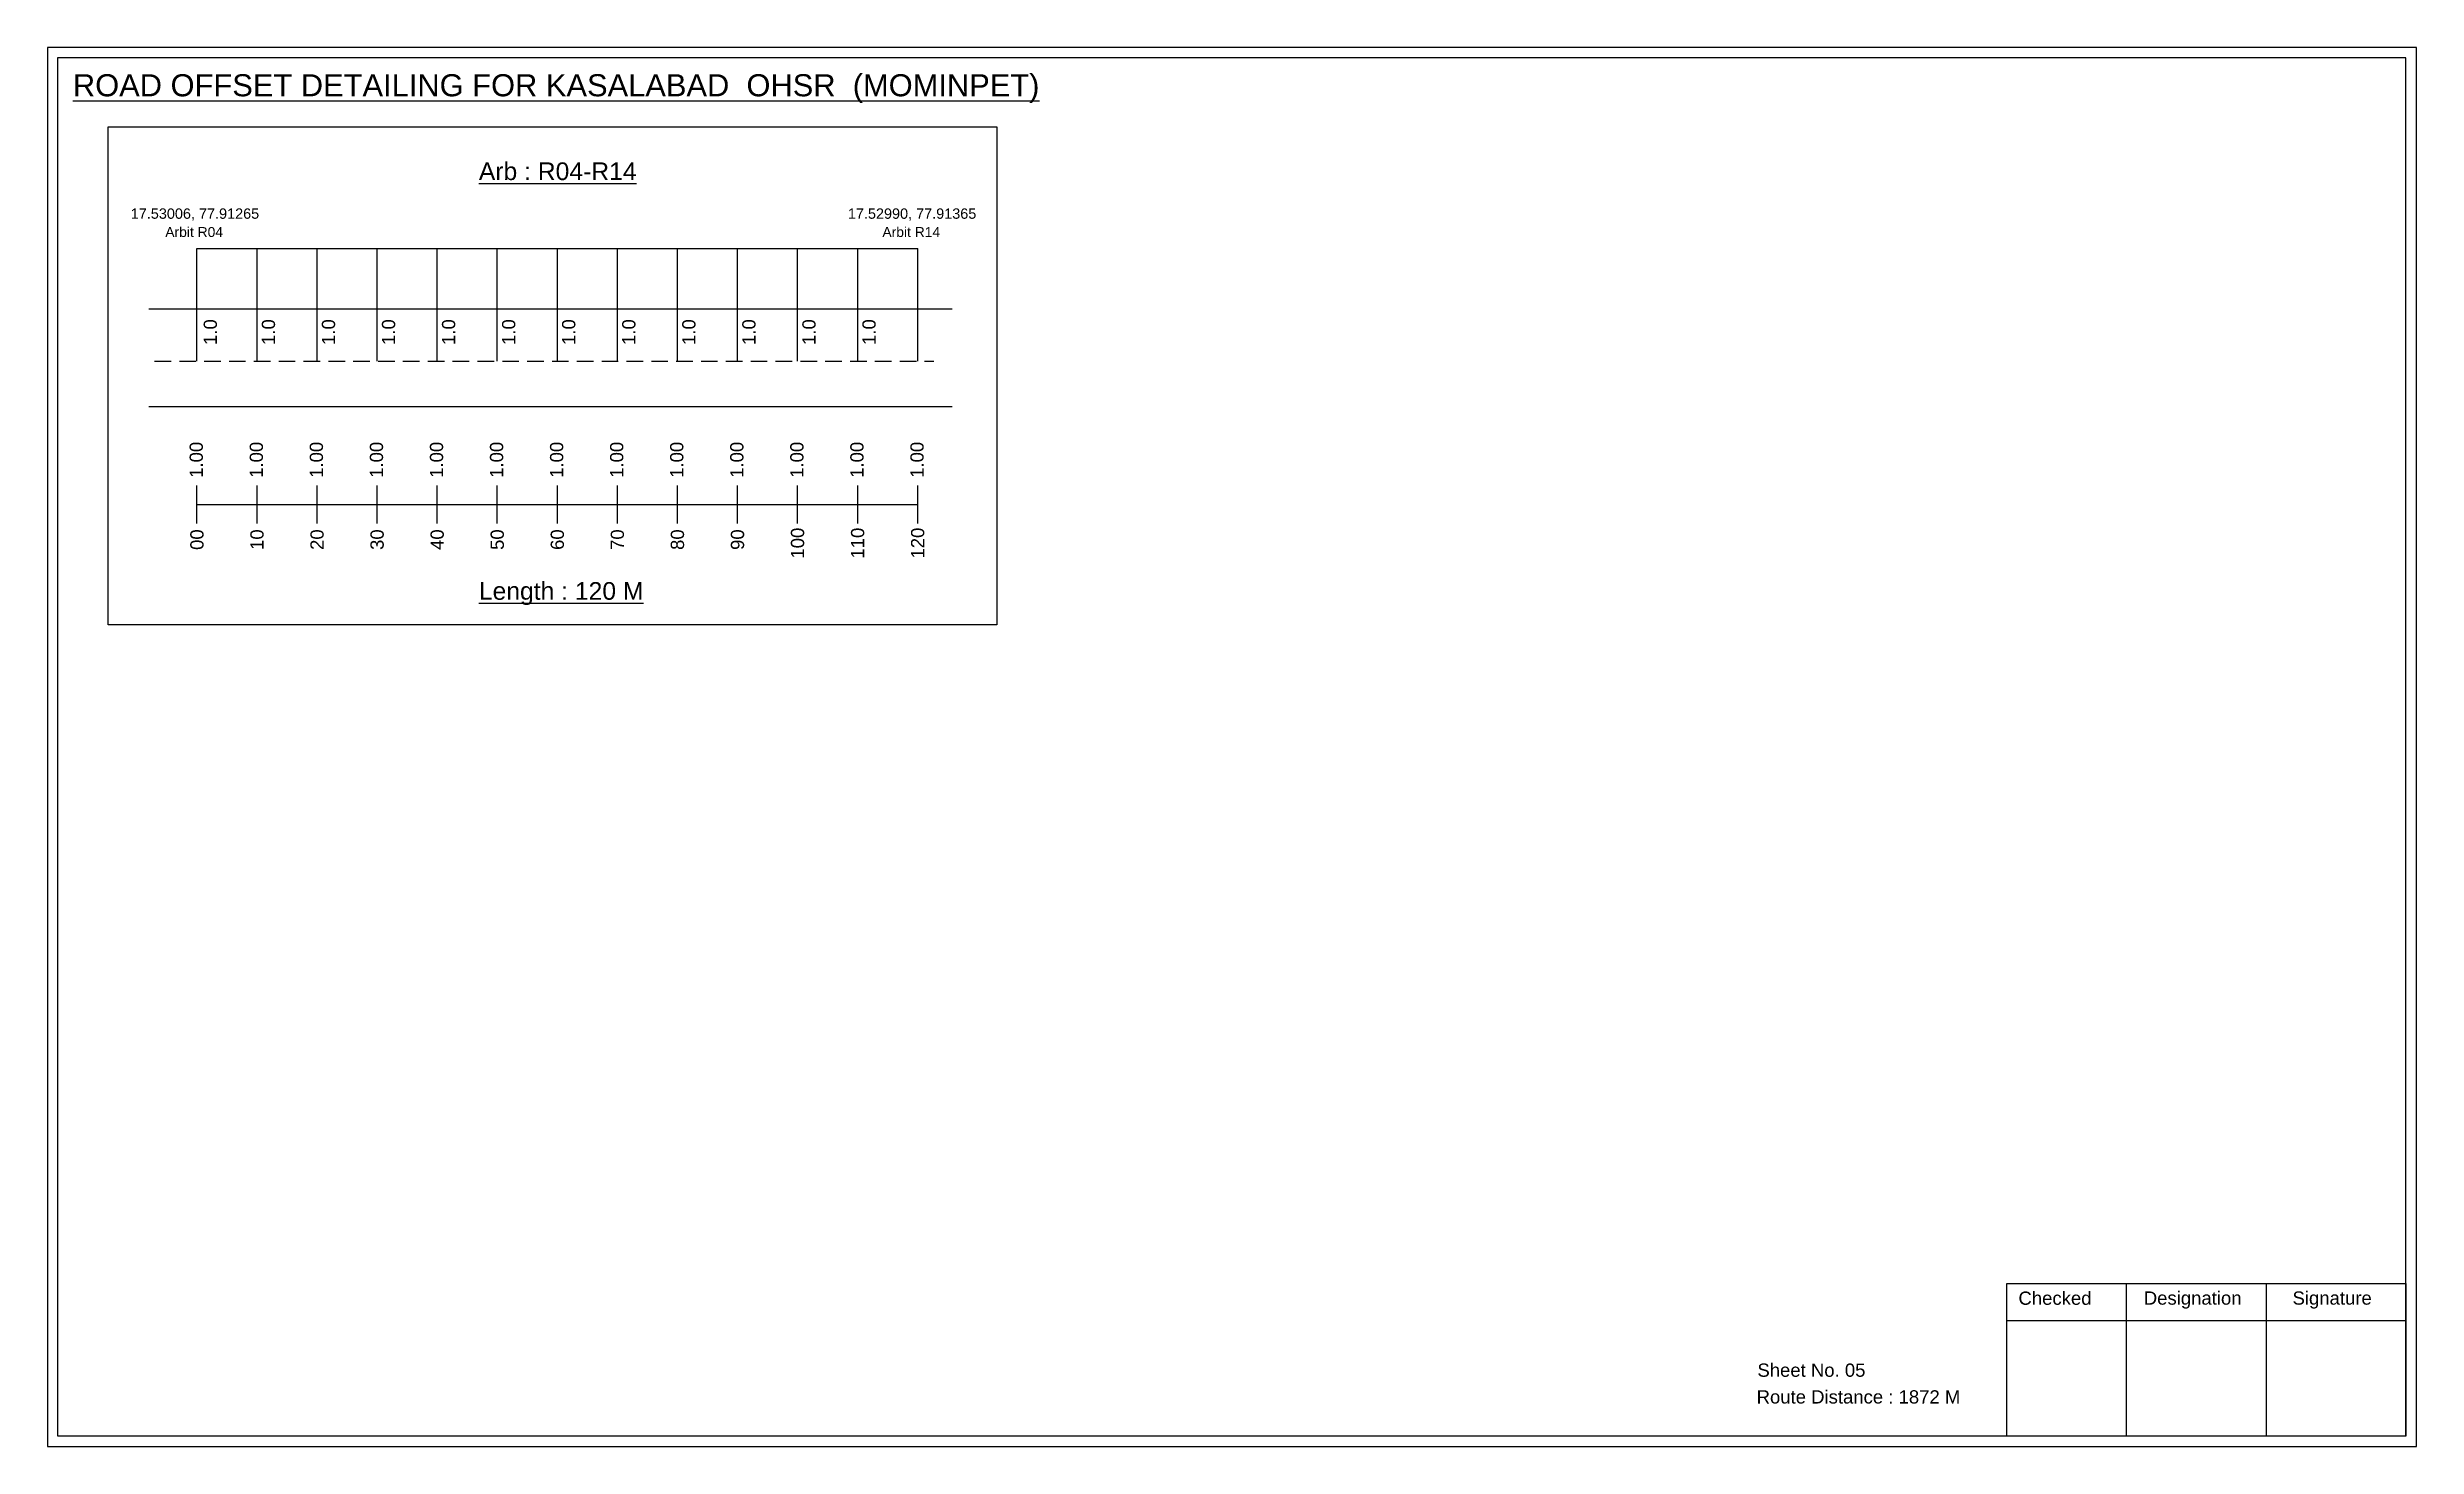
# Model space of a CAD drawing. Header units: inches. Extents: x -117 to 51867, y -12715 to 3423.
# Drawn here: x 48545 to 49081, y -392 to -76 of the extents above; entities that cross this region are included whole.
import ezdxf

# ---------------------------------------------------------------- set-up
doc = ezdxf.new("R2010")
doc.units = ezdxf.units.IN
doc.header["$MEASUREMENT"] = 0
doc.linetypes.add('DASHED2', pattern=[0.375, 0.25, -0.125])
doc.layers.add('PDF_Geometry', color=7, linetype='Continuous')
doc.layers.add('PDF_Text', color=5, linetype='Continuous')
doc.styles.add('PDF Arial', font='arial.ttf')
doc.styles.get("Standard").update_dxf_attribs({"font": 'arial.ttf'})

msp = doc.modelspace()

# ---------------------------------------------------------------- texts
at = {"color": 242, "true_color": 0xcd2027}
for s, height, p in [('%%UROAD OFFSET DETAILING FOR KASALABAD  OHSR  (MOMINPET)', 5, (48550.79, -86.74)), ('%%UArb : R04-R14', 4, (48642.71, -105.7)), ('%%ULength : 120 M', 4, (48642.71, -200.7))]:
    msp.add_text(s, height=height, dxfattribs=at).set_placement(p)
at = {"color": 5}
for s, height, p in [('17.53006, 77.91265', 2.34, (48563.89, -114.46)), ('17.52990, 77.91365', 2.34, (48726.27, -114.46)), ('Arbit R04', 2.246, (48571.71, -118.58)), ('Arbit R14', 2.246, (48734.09, -118.58))]:
    msp.add_text(s, height=height, dxfattribs=at).set_placement(p)
for p in [(48583.4, -143.02), (48596.56, -143.02), (48610.16, -143.02), (48623.76, -143.02), (48637.36, -143.02), (48650.96, -143.02), (48664.56, -143.02), (48678.16, -143.02), (48691.76, -143.02), (48705.36, -143.02), (48718.96, -143.02), (48732.56, -143.02)]:
    msp.add_text('1.0', height=3, rotation=90).set_placement(p)
at = {"color": 217, "true_color": 0x93278f}
for s, p in [('1.00', (48580.22, -173.1)), ('1.00', (48593.82, -173.1)), ('1.00', (48607.42, -173.1)), ('1.00', (48621.02, -173.1)), ('1.00', (48634.62, -173.1)), ('1.00', (48648.22, -173.1)), ('1.00', (48661.82, -173.1)), ('1.00', (48675.42, -173.1)), ('1.00', (48689.02, -173.1)), ('1.00', (48702.62, -173.1)), ('1.00', (48716.22, -173.1)), ('1.00', (48729.82, -173.1)), ('1.00', (48743.42, -173.1)), ('00', (48580.37, -189.42)), ('10', (48593.97, -189.42)), ('20', (48607.57, -189.42)), ('30', (48621.17, -189.42)), ('40', (48634.77, -189.42)), ('50', (48648.37, -189.42)), ('60', (48661.97, -189.42)), ('70', (48675.57, -189.42)), ('80', (48689.17, -189.42)), ('90', (48702.77, -189.42)), ('100', (48716.37, -191.38)), ('110', (48729.97, -191.38)), ('120', (48743.57, -191.37))]:
    msp.add_text(s, height=3, rotation=90, dxfattribs=at).set_placement(p)
for s, p in [('Sheet No. 05', (48932.22, -376.58)), ('Route Distance : 1872 M', (48932.04, -382.63))]:
    msp.add_text(s, height=3).set_placement(p)
at = {"layer": 'PDF_Text', "color": 7, "attachment_point": 7, "style": 'PDF Arial'}
for s, insert, char_height in [('Checked', (48991.33, -360.33), 3.001), ('Designation', (49019.71, -361.16), 3.0006), ('Signature', (49053.39, -361.16), 3.001)]:
    msp.add_mtext(s, dxfattribs=dict(at, insert=insert, char_height=char_height))

# ---------------------------------------------------------------- linework, layer by layer
at = {"color": 5}
msp.add_line((48578.89, -121.16), (48742.09, -121.16), dxfattribs=at)
for p, q in [((48578.89, -146.7), (48578.89, -121.16)), ((48592.49, -146.7), (48592.49, -121.16)), ((48606.09, -146.7), (48606.09, -121.16)), ((48619.69, -146.7), (48619.69, -121.16)), ((48633.29, -146.7), (48633.29, -121.16)), ((48646.89, -146.7), (48646.89, -121.16)), ((48660.49, -146.7), (48660.49, -121.16)), ((48674.09, -146.7), (48674.09, -121.16)), ((48687.69, -146.7), (48687.69, -121.16)), ((48701.29, -146.7), (48701.29, -121.16)), ((48714.89, -146.7), (48714.89, -121.16)), ((48728.49, -146.7), (48728.49, -121.16)), ((48742.09, -146.7), (48742.09, -121.16)), ((48568.01, -134.81), (48749.92, -134.81)), ((48749.92, -157), (48568.01, -157))]:
    msp.add_line(p, q)
at = {"linetype": 'DASHED2', "ltscale": 15}
msp.add_line((48569.28, -146.7), (48745.7, -146.7), dxfattribs=at)
at = {"color": 217, "true_color": 0x93278f}
for p, q in [((48578.89, -183.4), (48578.89, -174.84)), ((48592.49, -183.4), (48592.49, -174.84)), ((48606.09, -183.4), (48606.09, -174.84)), ((48619.69, -183.4), (48619.69, -174.84)), ((48633.29, -183.4), (48633.29, -174.84)), ((48646.89, -183.4), (48646.89, -174.84)), ((48660.49, -183.4), (48660.49, -174.84)), ((48674.09, -183.4), (48674.09, -174.84)), ((48687.69, -183.4), (48687.69, -174.84)), ((48701.29, -183.4), (48701.29, -174.84)), ((48714.89, -183.4), (48714.89, -174.84)), ((48728.49, -183.4), (48728.49, -174.84)), ((48742.09, -183.4), (48742.09, -174.84)), ((48578.89, -179.13), (48742.09, -179.1))]:
    msp.add_line(p, q, dxfattribs=at)
msp.add_lwpolyline([(48558.8, -93.68), (48760.03, -93.68), (48760.03, -206.36), (48558.8, -206.36)], close=True)
at = {"layer": 'PDF_Geometry'}
for points in [[(48545.01, -75.67), (48545.01, -392.38), (49081.49, -392.38), (49081.49, -75.67)], [(48547.34, -78), (48547.34, -389.96), (49079.07, -389.96), (49079.07, -78)]]:
    msp.add_lwpolyline(points, close=True, dxfattribs=at)
at = {"layer": 'PDF_Geometry', "color": 242, "true_color": 0xcc1f26}
msp.add_lwpolyline([(49079.07, -390.05), (48988.72, -390.05), (48988.72, -355.44), (49079.07, -355.44)], close=True, dxfattribs=at)
for points in [[(49015.71, -355.44), (49015.71, -390.05)], [(49047.43, -355.44), (49047.43, -390.05)], [(48988.72, -363.82), (49079.07, -363.82)]]:
    msp.add_lwpolyline(points, dxfattribs=at)

msp.set_redraw_order([(e.dxf.handle, doc.entitydb.next_handle()) for e in msp.query("TEXT MTEXT ATTDEF DIMENSION ARC_DIMENSION")])  # texts and dimensions are drawn at this point

doc.saveas('drawing.dxf')
